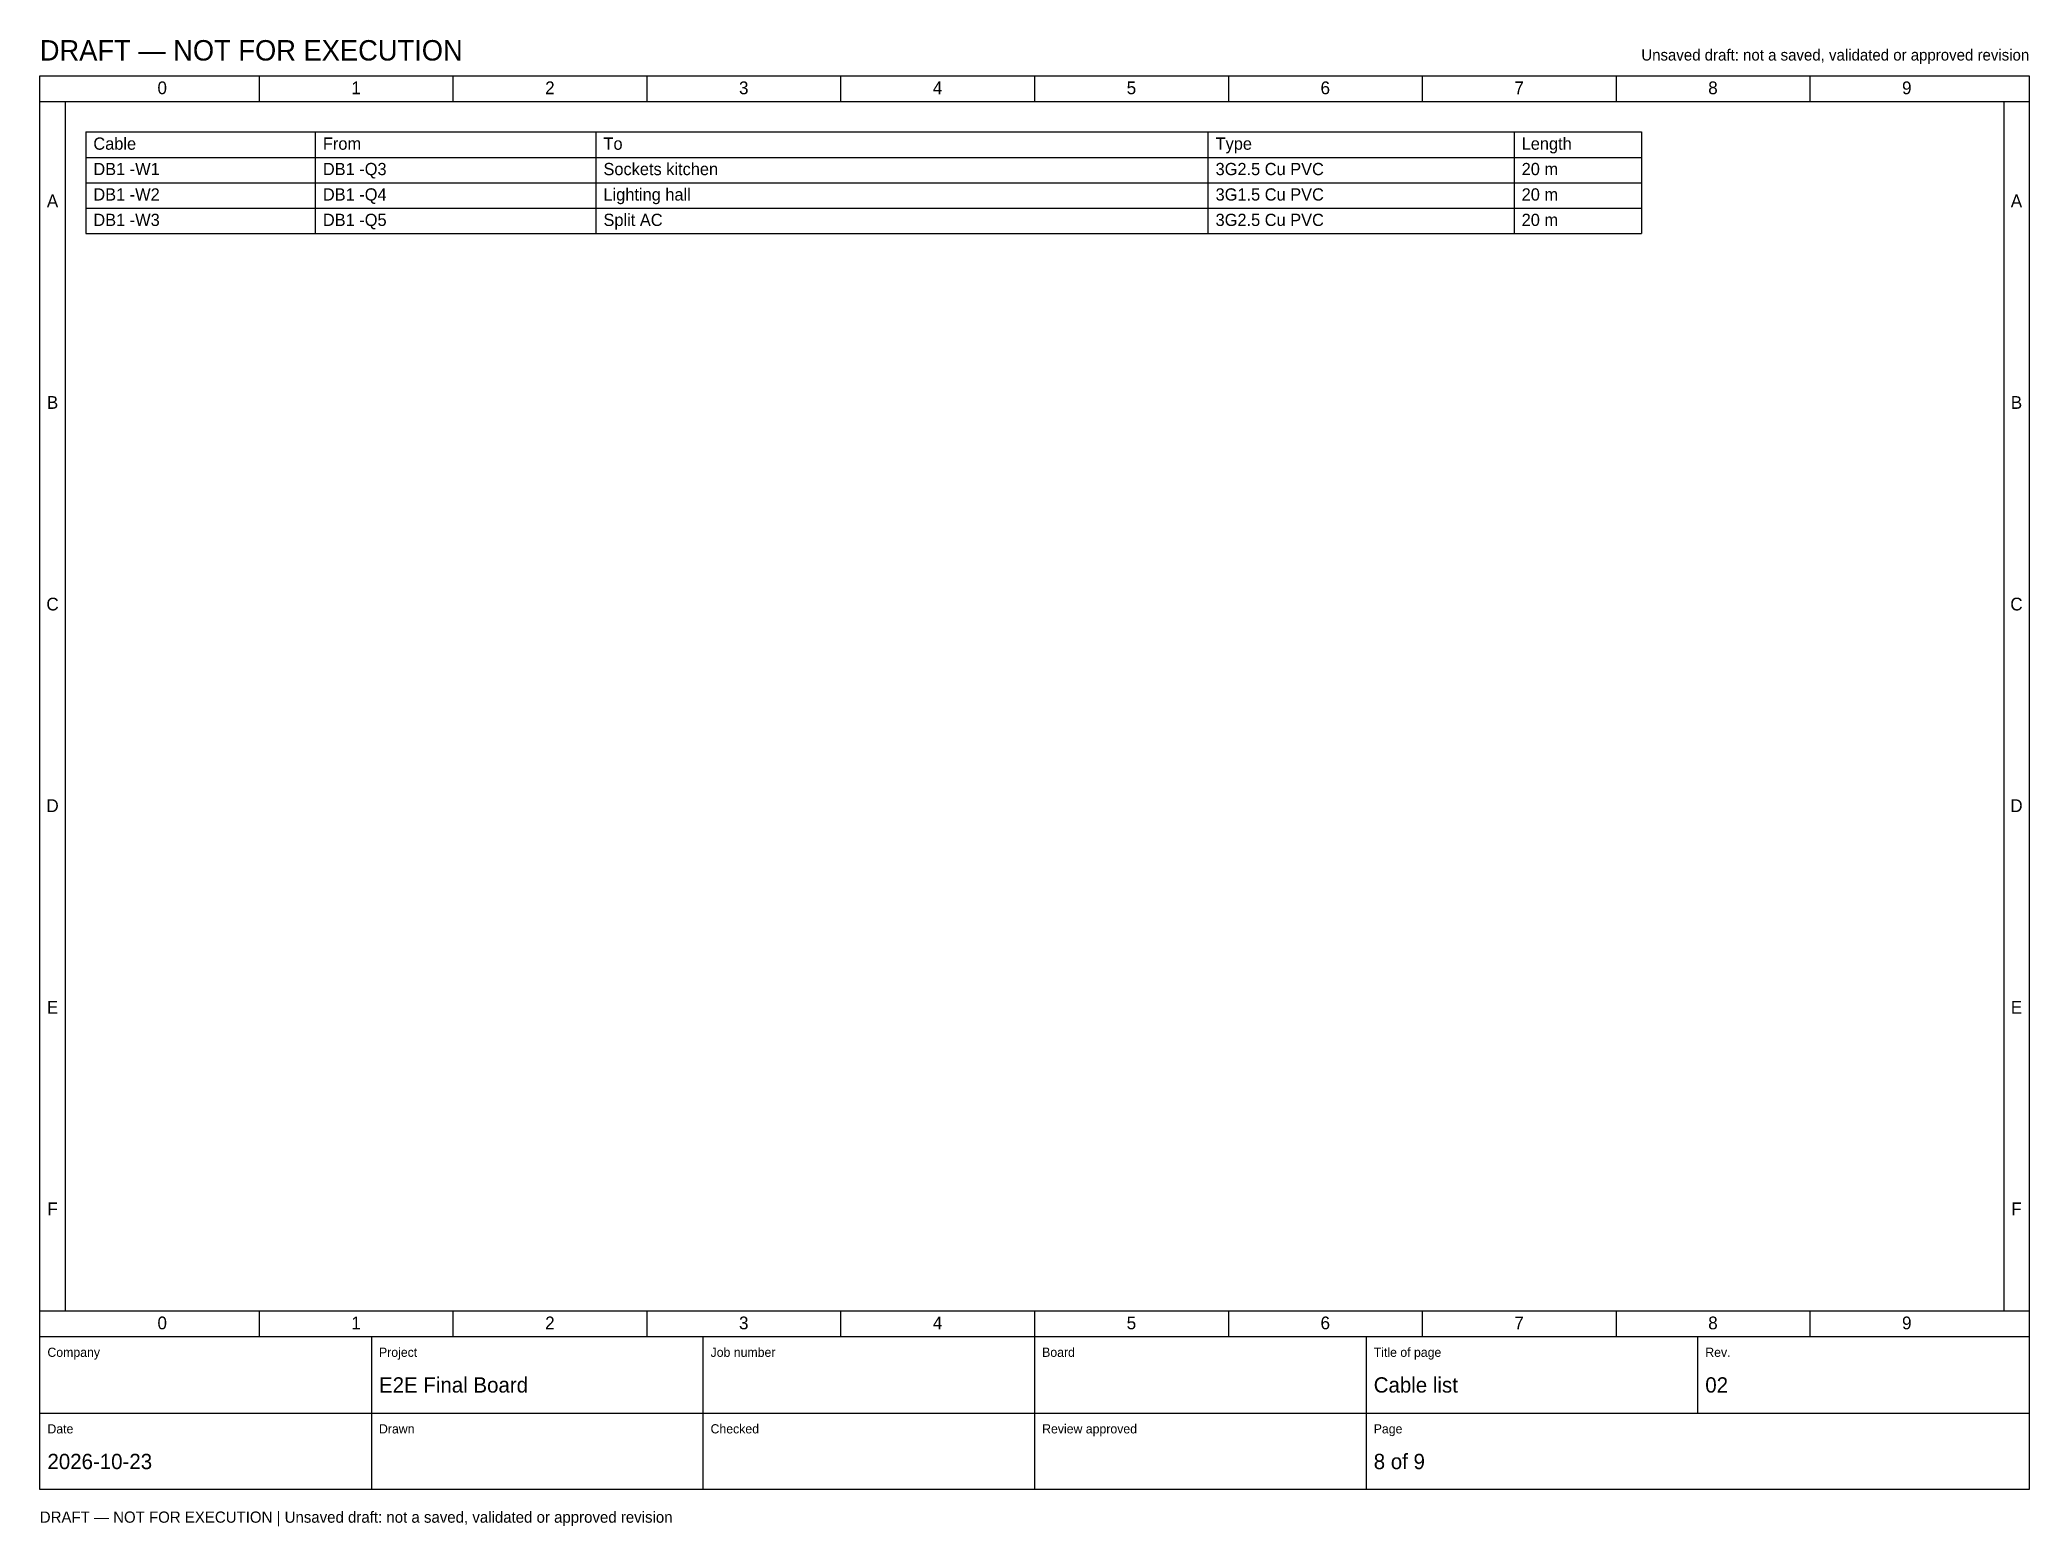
# Model space of a CAD drawing. Header units: millimetres. Extents: x 20 to 4370, y 3 to 294.
# Drawn here: x 3100 to 3490, y 2.8 to 294.1 of the extents above; entities that cross this region are included whole.
import ezdxf
from ezdxf.enums import TextEntityAlignment as Align

# ---------------------------------------------------------------- set-up
doc = ezdxf.new("R2010")
doc.units = ezdxf.units.MM
for name, color, linetype in [('FRAME', 7, 'CONTINUOUS'), ('SYMBOLS', 7, 'CONTINUOUS'), ('TEXT', 7, 'CONTINUOUS')]:
    doc.layers.add(name, color=color, linetype=linetype)

msp = doc.modelspace()

# ---------------------------------------------------------------- texts
at = {"layer": 'TEXT'}
for s, height, p in [('DRAFT — NOT FOR EXECUTION', 4, (3100, 290)), ('Cable', 2.4, (3110.5, 272.52)), ('From', 2.4, (3155.5, 272.52)), ('To', 2.4, (3210.5, 272.52)), ('Type', 2.4, (3330.5, 272.52)), ('Length', 2.4, (3390.5, 272.52)), ('DB1 -W1', 2.4, (3110.5, 267.54)), ('DB1 -Q3', 2.4, (3155.5, 267.54)), ('Sockets kitchen', 2.4, (3210.5, 267.54)), ('3G2.5 Cu PVC', 2.4, (3330.5, 267.54)), ('20 m', 2.4, (3390.5, 267.54)), ('DB1 -W2', 2.4, (3110.5, 262.56)), ('DB1 -Q4', 2.4, (3155.5, 262.56)), ('Lighting hall', 2.4, (3210.5, 262.56)), ('3G1.5 Cu PVC', 2.4, (3330.5, 262.56)), ('20 m', 2.4, (3390.5, 262.56)), ('DB1 -W3', 2.4, (3110.5, 257.58)), ('DB1 -Q5', 2.4, (3155.5, 257.58)), ('Split AC', 2.4, (3210.5, 257.58)), ('3G2.5 Cu PVC', 2.4, (3330.5, 257.58)), ('20 m', 2.4, (3390.5, 257.58)), ('Company', 1.8, (3101.5, 36)), ('Project', 1.8, (3166.5, 36)), ('Job number', 1.8, (3231.5, 36)), ('Board', 1.8, (3296.5, 36)), ('Title of page', 1.8, (3361.5, 36)), ('Rev.', 1.8, (3426.5, 36)), ('E2E Final Board', 3, (3166.5, 29)), ('Cable list', 3, (3361.5, 29)), ('02', 3, (3426.5, 29)), ('Date', 1.8, (3101.5, 21)), ('Drawn', 1.8, (3166.5, 21)), ('Checked', 1.8, (3231.5, 21)), ('Review approved', 1.8, (3296.5, 21)), ('Page', 1.8, (3361.5, 21)), ('2026-10-23', 3, (3101.5, 14)), ('8 of 9', 3, (3361.5, 14)), ('DRAFT — NOT FOR EXECUTION | Unsaved draft: not a saved, validated or approved revision', 2.2, (3100, 3.5))]:
    msp.add_text(s, height=height, dxfattribs=at).set_placement(p)
msp.add_text('Unsaved draft: not a saved, validated or approved revision', height=2.2, dxfattribs=at).set_placement((3490, 290), align=Align.RIGHT)
for s, p in [('0', (3124, 283.4)), ('1', (3162, 283.4)), ('2', (3200, 283.4)), ('3', (3238, 283.4)), ('4', (3276, 283.4)), ('5', (3314, 283.4)), ('6', (3352, 283.4)), ('7', (3390, 283.4)), ('8', (3428, 283.4)), ('9', (3466, 283.4)), ('A', (3102.5, 261.25)), ('A', (3487.5, 261.25)), ('B', (3102.5, 221.75)), ('B', (3487.5, 221.75)), ('C', (3102.5, 182.25)), ('C', (3487.5, 182.25)), ('D', (3102.5, 142.75)), ('D', (3487.5, 142.75)), ('E', (3102.5, 103.25)), ('E', (3487.5, 103.25)), ('F', (3102.5, 63.75)), ('F', (3487.5, 63.75)), ('0', (3124, 41.4)), ('1', (3162, 41.4)), ('2', (3200, 41.4)), ('3', (3238, 41.4)), ('4', (3276, 41.4)), ('5', (3314, 41.4)), ('6', (3352, 41.4)), ('7', (3390, 41.4)), ('8', (3428, 41.4)), ('9', (3466, 41.4))]:
    msp.add_text(s, height=2.5, dxfattribs=at).set_placement(p, align=Align.CENTER)

# ---------------------------------------------------------------- linework, layer by layer
at = {"layer": 'FRAME'}
msp.add_lwpolyline([(3100, 287), (3490, 287), (3490, 10), (3100, 10)], close=True, dxfattribs=at)
at = {"layer": 'SYMBOLS'}
for p, q in [((3143, 287), (3143, 282)), ((3181, 287), (3181, 282)), ((3219, 287), (3219, 282)), ((3257, 287), (3257, 282)), ((3295, 287), (3295, 282)), ((3333, 287), (3333, 282)), ((3371, 287), (3371, 282)), ((3409, 287), (3409, 282)), ((3447, 287), (3447, 282)), ((3100, 282), (3490, 282)), ((3105, 282), (3105, 45)), ((3485, 282), (3485, 45)), ((3109, 276), (3414, 276)), ((3109, 276), (3109, 256.08)), ((3154, 276), (3154, 256.08)), ((3209, 276), (3209, 256.08)), ((3329, 276), (3329, 256.08)), ((3389, 276), (3389, 256.08)), ((3414, 276), (3414, 256.08)), ((3109, 271.02), (3414, 271.02)), ((3109, 266.04), (3414, 266.04)), ((3109, 261.06), (3414, 261.06)), ((3109, 256.08), (3414, 256.08)), ((3100, 45), (3490, 45)), ((3143, 45), (3143, 40)), ((3181, 45), (3181, 40)), ((3219, 45), (3219, 40)), ((3257, 45), (3257, 40)), ((3295, 45), (3295, 40)), ((3333, 45), (3333, 40)), ((3371, 45), (3371, 40)), ((3409, 45), (3409, 40)), ((3447, 45), (3447, 40)), ((3100, 40), (3490, 40)), ((3165, 40), (3165, 25)), ((3230, 40), (3230, 25)), ((3295, 40), (3295, 25)), ((3360, 40), (3360, 25)), ((3425, 40), (3425, 25)), ((3100, 25), (3490, 25)), ((3165, 25), (3165, 10)), ((3230, 25), (3230, 10)), ((3295, 25), (3295, 10)), ((3360, 25), (3360, 10))]:
    msp.add_line(p, q, dxfattribs=at)

msp.set_redraw_order([(e.dxf.handle, doc.entitydb.next_handle()) for e in msp.query("TEXT MTEXT ATTDEF DIMENSION ARC_DIMENSION")])  # texts and dimensions are drawn at this point

doc.saveas('drawing.dxf')
